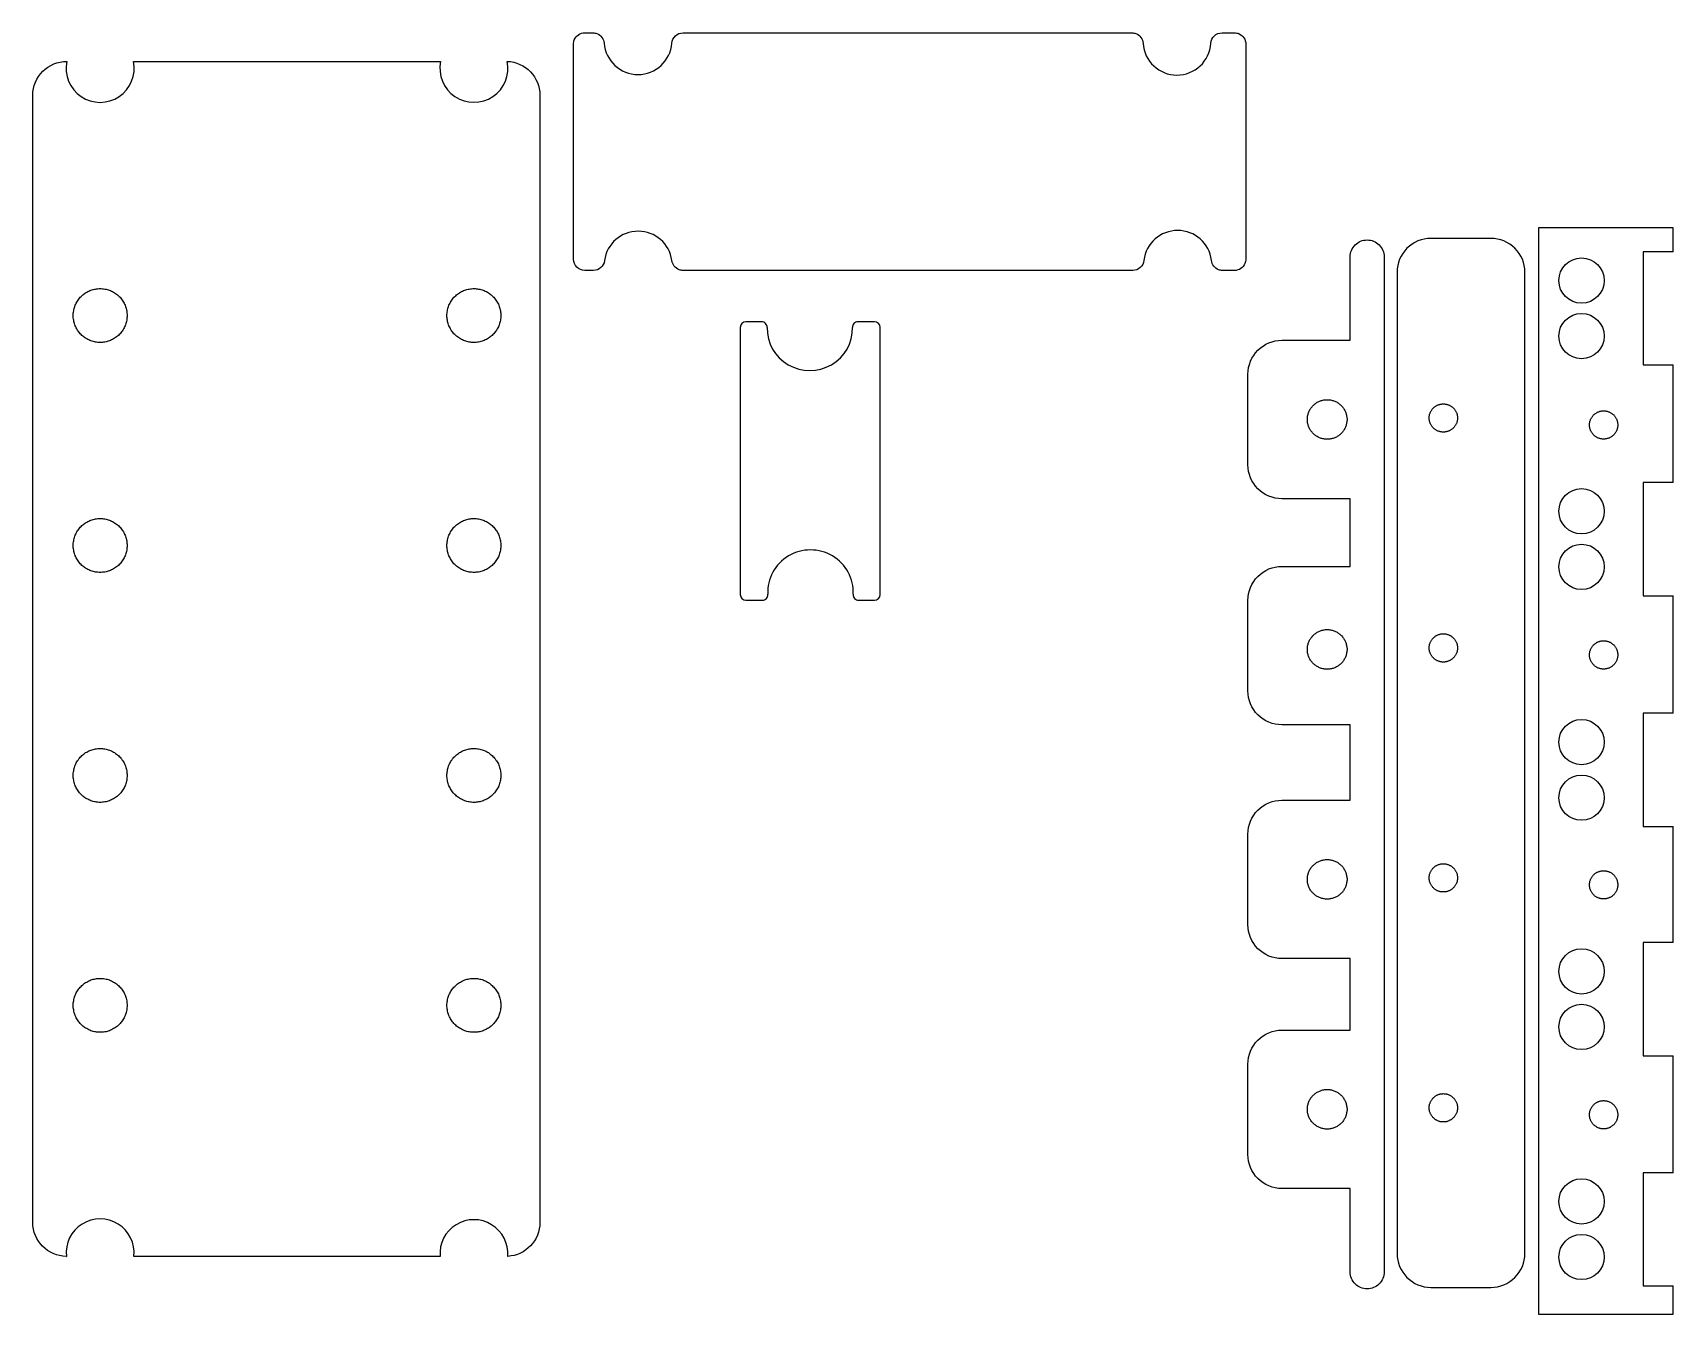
# Model space of a CAD drawing. Extents: x 126 to 271, y 47 to 160.
import ezdxf

# ---------------------------------------------------------------- set-up
doc = ezdxf.new("R2010")
doc.units = 0
doc.header["$MEASUREMENT"] = 0
doc.layers.get('0').update_dxf_attribs({"linetype": 'CONTINUOUS'})
for name, color, linetype in [('GREEN_FILTER', 7, 'CONTINUOUS'), ('LEFT_OLED_HOLDER', 7, 'CONTINUOUS'), ('RIGHT_OLED_HOLDER', 7, 'CONTINUOUS')]:
    doc.layers.add(name, color=color, linetype=linetype)

msp = doc.modelspace()

# ---------------------------------------------------------------- linework, layer by layer
at = {"color": 7, "linetype": 'CONTINUOUS'}
for p, q in [((190.43, 134.93), (189.06, 134.93)), ((200.41, 134.93), (198.96, 134.93)), ((188.56, 134.43), (188.56, 110.83)), ((200.91, 110.83), (200.91, 134.43)), ((268.34, 131.13), (270.98, 131.13)), ((270.98, 120.73), (270.98, 131.13)), ((189.06, 110.33), (190.5, 110.33)), ((199.02, 110.33), (200.41, 110.33)), ((268.34, 110.73), (270.98, 110.73)), ((270.98, 100.34), (270.98, 110.73)), ((268.34, 90.34), (270.98, 90.34)), ((270.98, 80.08), (270.98, 90.34)), ((268.34, 70.08), (270.98, 70.08)), ((270.98, 59.74), (270.98, 70.08)), ((268.34, 49.74), (270.98, 49.74))]:
    msp.add_line(p, q, dxfattribs=at)
for points in [[(173.82, 140.47), (173.82, 159.47, -0.098491), (173.89, 159.86, -0.303347), (174.82, 160.47), (175.53, 160.47, -0.093493), (175.89, 160.4, -0.287192), (176.53, 159.55, 0.923733), (182.51, 159.55, -0.391188), (183.5, 160.47), (223.14, 160.47, -0.094283), (223.51, 160.4, -0.289737), (224.14, 159.54, 0.935414), (230.13, 159.54, -0.394805), (231.12, 160.47), (232.22, 160.47, -0.098491), (232.6, 160.4, -0.303347), (233.22, 159.47), (233.22, 140.47, -0.098491), (233.14, 140.09, -0.303347), (232.22, 139.47), (231.17, 139.47, -0.091117), (230.82, 139.54, -0.279559), (230.18, 140.36, 0.889407), (224.22, 140.36, -0.380365), (223.23, 139.47), (183.5, 139.47, -0.090059), (183.15, 139.54, -0.276166), (182.51, 140.34, 0.874475), (176.56, 140.34, -0.375565), (175.57, 139.47), (174.82, 139.47, -0.414214)], [(245.44, 133.12), (245.44, 119.49), (245.44, 113.13), (245.44, 99.5), (245.44, 92.48), (245.44, 78.85), (245.44, 72.16), (245.44, 58.53), (245.44, 50.97, -0.414214), (243.94, 49.47, -0.414214), (242.44, 50.97), (242.44, 58.34), (236.41, 58.34, -0.414214), (233.41, 61.34), (233.41, 69.34, -0.414214), (236.41, 72.34), (242.44, 72.34), (242.44, 78.66), (236.41, 78.66, -0.414214), (233.41, 81.66), (233.41, 89.66, -0.414214), (236.41, 92.66), (242.44, 92.66), (242.44, 99.32), (236.41, 99.32, -0.414214), (233.41, 102.32), (233.41, 110.32, -0.414214), (236.41, 113.32), (242.44, 113.32), (242.44, 119.3), (236.41, 119.3, -0.414214), (233.41, 122.3), (233.41, 130.3, -0.414214), (236.41, 133.3), (242.44, 133.3), (242.44, 140.67, -0.414214), (243.94, 142.17, -0.414214), (245.44, 140.67)]]:
    msp.add_lwpolyline(points, format="xyb", close=True, dxfattribs=at)
for points in [[(270.98, 141.13), (270.98, 143.24), (259.08, 143.24), (259.08, 47.24)], [(270.98, 141.13), (268.34, 141.13), (268.34, 131.13)], [(270.98, 120.73), (268.34, 120.73), (268.34, 110.73)], [(270.98, 100.34), (268.34, 100.34), (268.34, 90.34)], [(270.98, 80.08), (268.34, 80.08), (268.34, 70.08)], [(270.98, 59.74), (268.34, 59.74), (268.34, 49.74)], [(259.08, 47.24), (270.98, 47.24), (270.98, 49.74)]]:
    msp.add_lwpolyline(points, dxfattribs=at)
for centre in [(262.88, 138.58), (262.88, 133.67), (262.88, 118.19), (262.88, 113.28), (262.88, 97.79), (262.88, 92.88), (262.88, 77.53), (262.88, 72.62), (262.88, 57.2), (262.88, 52.29)]:
    msp.add_circle(centre, 2, dxfattribs=at)
for centre, start, end in [((189.06, 134.43), 90, 180), ((190.43, 134.43), 358.6226, 90), ((198.96, 134.43), 90, 181.3774), ((200.41, 134.43), 0, 90), ((189.06, 110.83), 180, 270), ((190.5, 110.83), 270, 3.2423), ((199.02, 110.83), 176.7577, 270), ((200.41, 110.83), 270, 0)]:
    msp.add_arc(centre, 0.5, start, end, dxfattribs=at)
for centre, start_param, end_param in [((194.7, 134.33), 3.117974, 6.306804), ((194.76, 111.07), -0.055598, 3.197191)]:
    msp.add_ellipse(centre, major_axis=(3.77, 0), ratio=0.982456, start_param=start_param, end_param=end_param, dxfattribs=at)
at = {"layer": 'GREEN_FILTER', "linetype": 'CONTINUOUS'}
msp.add_line((129.02, 52.35), (129.05, 52.35), dxfattribs=at)
msp.add_lwpolyline([(129.02, 52.35, -0.411027), (126.05, 55.35), (126.05, 154.95, -0.414214), (129.05, 157.95), (129.06, 157.95, 1.231861), (134.94, 157.95), (162.08, 157.95, 1.231452), (167.96, 157.95, -0.403811), (170.85, 154.95), (170.85, 55.35, -0.398556), (168.01, 52.35, 1.083291), (162.03, 52.35), (134.98, 52.35, 1.111733)], format="xyb", close=True, dxfattribs=at)
for points in [[(129.62, 135.49), (129.62, 135.59), (129.63, 135.7), (129.64, 135.8), (129.66, 135.9), (129.68, 136), (129.7, 136.11), (129.73, 136.2), (129.76, 136.3), (129.8, 136.4), (129.84, 136.5), (129.89, 136.59), (129.94, 136.68), (129.99, 136.77), (130.05, 136.85), (130.11, 136.94), (130.18, 137.02), (130.24, 137.1), (130.32, 137.17), (130.39, 137.24), (130.47, 137.31), (130.55, 137.38), (130.63, 137.44), (130.72, 137.5), (130.81, 137.55), (130.9, 137.6), (130.99, 137.65), (131.09, 137.69), (131.19, 137.73), (131.28, 137.76), (131.38, 137.79), (131.49, 137.81), (131.59, 137.83), (131.69, 137.85), (131.79, 137.86), (131.9, 137.87), (132, 137.87), (132.1, 137.87), (132.21, 137.86), (132.31, 137.85), (132.41, 137.83), (132.52, 137.81), (132.62, 137.79), (132.72, 137.76), (132.82, 137.73), (132.91, 137.69), (133.01, 137.65), (133.1, 137.6), (133.19, 137.55), (133.28, 137.5), (133.37, 137.44), (133.45, 137.38), (133.53, 137.31), (133.61, 137.24), (133.68, 137.17), (133.76, 137.1), (133.82, 137.02), (133.89, 136.94), (133.95, 136.85), (134.01, 136.77), (134.06, 136.68), (134.11, 136.59), (134.16, 136.5), (134.2, 136.4), (134.24, 136.3), (134.27, 136.2), (134.3, 136.11), (134.33, 136), (134.35, 135.9), (134.36, 135.8), (134.37, 135.7), (134.38, 135.59), (134.38, 135.49), (134.38, 135.38), (134.37, 135.28), (134.36, 135.18), (134.35, 135.08), (134.33, 134.97), (134.3, 134.87), (134.27, 134.77), (134.24, 134.67), (134.2, 134.58), (134.16, 134.48), (134.11, 134.39), (134.06, 134.3), (134.01, 134.21), (133.95, 134.12), (133.89, 134.04), (133.82, 133.96), (133.76, 133.88), (133.68, 133.8), (133.61, 133.73), (133.53, 133.66), (133.45, 133.6), (133.37, 133.54), (133.28, 133.48), (133.19, 133.43), (133.1, 133.38), (133.01, 133.33), (132.91, 133.29), (132.82, 133.25), (132.72, 133.22), (132.62, 133.19), (132.52, 133.16), (132.41, 133.14), (132.31, 133.13), (132.21, 133.12), (132.1, 133.11), (132, 133.11), (131.9, 133.11), (131.79, 133.12), (131.69, 133.13), (131.59, 133.14), (131.49, 133.16), (131.38, 133.19), (131.28, 133.22), (131.19, 133.25), (131.09, 133.29), (130.99, 133.33), (130.9, 133.38), (130.81, 133.43), (130.72, 133.48), (130.63, 133.54), (130.55, 133.6), (130.47, 133.66), (130.39, 133.73), (130.32, 133.8), (130.24, 133.88), (130.18, 133.96), (130.11, 134.04), (130.05, 134.12), (129.99, 134.21), (129.94, 134.3), (129.89, 134.39), (129.84, 134.48), (129.8, 134.58), (129.76, 134.67), (129.73, 134.77), (129.7, 134.87), (129.68, 134.97), (129.66, 135.08), (129.64, 135.18), (129.63, 135.28), (129.62, 135.38), (129.62, 135.49)], [(162.64, 135.49), (162.64, 135.59), (162.65, 135.7), (162.66, 135.8), (162.68, 135.9), (162.7, 136), (162.72, 136.11), (162.75, 136.2), (162.78, 136.3), (162.82, 136.4), (162.86, 136.5), (162.91, 136.59), (162.96, 136.68), (163.01, 136.77), (163.07, 136.85), (163.13, 136.94), (163.2, 137.02), (163.26, 137.1), (163.34, 137.17), (163.41, 137.24), (163.49, 137.31), (163.57, 137.38), (163.65, 137.44), (163.74, 137.5), (163.83, 137.55), (163.92, 137.6), (164.01, 137.65), (164.11, 137.69), (164.21, 137.73), (164.3, 137.76), (164.4, 137.79), (164.51, 137.81), (164.61, 137.83), (164.71, 137.85), (164.81, 137.86), (164.92, 137.87), (165.02, 137.87), (165.12, 137.87), (165.23, 137.86), (165.33, 137.85), (165.43, 137.83), (165.54, 137.81), (165.64, 137.79), (165.74, 137.76), (165.84, 137.73), (165.93, 137.69), (166.03, 137.65), (166.12, 137.6), (166.21, 137.55), (166.3, 137.5), (166.39, 137.44), (166.47, 137.38), (166.55, 137.31), (166.63, 137.24), (166.7, 137.17), (166.78, 137.1), (166.84, 137.02), (166.91, 136.94), (166.97, 136.85), (167.03, 136.77), (167.08, 136.68), (167.13, 136.59), (167.18, 136.5), (167.22, 136.4), (167.26, 136.3), (167.29, 136.2), (167.32, 136.11), (167.35, 136), (167.37, 135.9), (167.38, 135.8), (167.39, 135.7), (167.4, 135.59), (167.4, 135.49), (167.4, 135.38), (167.39, 135.28), (167.38, 135.18), (167.37, 135.08), (167.35, 134.97), (167.32, 134.87), (167.29, 134.77), (167.26, 134.67), (167.22, 134.58), (167.18, 134.48), (167.13, 134.39), (167.08, 134.3), (167.03, 134.21), (166.97, 134.12), (166.91, 134.04), (166.84, 133.96), (166.78, 133.88), (166.7, 133.8), (166.63, 133.73), (166.55, 133.66), (166.47, 133.6), (166.39, 133.54), (166.3, 133.48), (166.21, 133.43), (166.12, 133.38), (166.03, 133.33), (165.93, 133.29), (165.84, 133.25), (165.74, 133.22), (165.64, 133.19), (165.54, 133.16), (165.43, 133.14), (165.33, 133.13), (165.23, 133.12), (165.12, 133.11), (165.02, 133.11), (164.92, 133.11), (164.81, 133.12), (164.71, 133.13), (164.61, 133.14), (164.51, 133.16), (164.4, 133.19), (164.3, 133.22), (164.21, 133.25), (164.11, 133.29), (164.01, 133.33), (163.92, 133.38), (163.83, 133.43), (163.74, 133.48), (163.65, 133.54), (163.57, 133.6), (163.49, 133.66), (163.41, 133.73), (163.34, 133.8), (163.26, 133.88), (163.2, 133.96), (163.13, 134.04), (163.07, 134.12), (163.01, 134.21), (162.96, 134.3), (162.91, 134.39), (162.86, 134.48), (162.82, 134.58), (162.78, 134.67), (162.75, 134.77), (162.72, 134.87), (162.7, 134.97), (162.68, 135.08), (162.66, 135.18), (162.65, 135.28), (162.64, 135.38), (162.64, 135.49)], [(129.62, 115.17), (129.62, 115.27), (129.63, 115.38), (129.64, 115.48), (129.66, 115.58), (129.68, 115.68), (129.7, 115.79), (129.73, 115.88), (129.76, 115.98), (129.8, 116.08), (129.84, 116.18), (129.89, 116.27), (129.94, 116.36), (129.99, 116.45), (130.05, 116.53), (130.11, 116.62), (130.18, 116.7), (130.24, 116.78), (130.32, 116.85), (130.39, 116.92), (130.47, 116.99), (130.55, 117.06), (130.63, 117.12), (130.72, 117.18), (130.81, 117.23), (130.9, 117.28), (130.99, 117.33), (131.09, 117.37), (131.19, 117.41), (131.28, 117.44), (131.38, 117.47), (131.49, 117.49), (131.59, 117.51), (131.69, 117.53), (131.79, 117.54), (131.9, 117.55), (132, 117.55), (132.1, 117.55), (132.21, 117.54), (132.31, 117.53), (132.41, 117.51), (132.52, 117.49), (132.62, 117.47), (132.72, 117.44), (132.82, 117.41), (132.91, 117.37), (133.01, 117.33), (133.1, 117.28), (133.19, 117.23), (133.28, 117.18), (133.37, 117.12), (133.45, 117.06), (133.53, 116.99), (133.61, 116.92), (133.68, 116.85), (133.76, 116.78), (133.82, 116.7), (133.89, 116.62), (133.95, 116.53), (134.01, 116.45), (134.06, 116.36), (134.11, 116.27), (134.16, 116.18), (134.2, 116.08), (134.24, 115.98), (134.27, 115.88), (134.3, 115.79), (134.33, 115.68), (134.35, 115.58), (134.36, 115.48), (134.37, 115.38), (134.38, 115.27), (134.38, 115.17), (134.38, 115.06), (134.37, 114.96), (134.36, 114.86), (134.35, 114.76), (134.33, 114.65), (134.3, 114.55), (134.27, 114.45), (134.24, 114.35), (134.2, 114.26), (134.16, 114.16), (134.11, 114.07), (134.06, 113.98), (134.01, 113.89), (133.95, 113.8), (133.89, 113.72), (133.82, 113.64), (133.76, 113.56), (133.68, 113.48), (133.61, 113.41), (133.53, 113.34), (133.45, 113.28), (133.37, 113.22), (133.28, 113.16), (133.19, 113.11), (133.1, 113.06), (133.01, 113.01), (132.91, 112.97), (132.82, 112.93), (132.72, 112.9), (132.62, 112.87), (132.52, 112.84), (132.41, 112.82), (132.31, 112.81), (132.21, 112.8), (132.1, 112.79), (132, 112.79), (131.9, 112.79), (131.79, 112.8), (131.69, 112.81), (131.59, 112.82), (131.49, 112.84), (131.38, 112.87), (131.28, 112.9), (131.19, 112.93), (131.09, 112.97), (130.99, 113.01), (130.9, 113.06), (130.81, 113.11), (130.72, 113.16), (130.63, 113.22), (130.55, 113.28), (130.47, 113.34), (130.39, 113.41), (130.32, 113.48), (130.24, 113.56), (130.18, 113.64), (130.11, 113.72), (130.05, 113.8), (129.99, 113.89), (129.94, 113.98), (129.89, 114.07), (129.84, 114.16), (129.8, 114.26), (129.76, 114.35), (129.73, 114.45), (129.7, 114.55), (129.68, 114.65), (129.66, 114.76), (129.64, 114.86), (129.63, 114.96), (129.62, 115.06), (129.62, 115.17)], [(162.64, 115.17), (162.64, 115.27), (162.65, 115.38), (162.66, 115.48), (162.68, 115.58), (162.7, 115.68), (162.72, 115.79), (162.75, 115.88), (162.78, 115.98), (162.82, 116.08), (162.86, 116.18), (162.91, 116.27), (162.96, 116.36), (163.01, 116.45), (163.07, 116.53), (163.13, 116.62), (163.2, 116.7), (163.26, 116.78), (163.34, 116.85), (163.41, 116.92), (163.49, 116.99), (163.57, 117.06), (163.65, 117.12), (163.74, 117.18), (163.83, 117.23), (163.92, 117.28), (164.01, 117.33), (164.11, 117.37), (164.21, 117.41), (164.3, 117.44), (164.4, 117.47), (164.51, 117.49), (164.61, 117.51), (164.71, 117.53), (164.81, 117.54), (164.92, 117.55), (165.02, 117.55), (165.12, 117.55), (165.23, 117.54), (165.33, 117.53), (165.43, 117.51), (165.54, 117.49), (165.64, 117.47), (165.74, 117.44), (165.84, 117.41), (165.93, 117.37), (166.03, 117.33), (166.12, 117.28), (166.21, 117.23), (166.3, 117.18), (166.39, 117.12), (166.47, 117.06), (166.55, 116.99), (166.63, 116.92), (166.7, 116.85), (166.78, 116.78), (166.84, 116.7), (166.91, 116.62), (166.97, 116.53), (167.03, 116.45), (167.08, 116.36), (167.13, 116.27), (167.18, 116.18), (167.22, 116.08), (167.26, 115.98), (167.29, 115.88), (167.32, 115.79), (167.35, 115.68), (167.37, 115.58), (167.38, 115.48), (167.39, 115.38), (167.4, 115.27), (167.4, 115.17), (167.4, 115.06), (167.39, 114.96), (167.38, 114.86), (167.37, 114.76), (167.35, 114.65), (167.32, 114.55), (167.29, 114.45), (167.26, 114.35), (167.22, 114.26), (167.18, 114.16), (167.13, 114.07), (167.08, 113.98), (167.03, 113.89), (166.97, 113.8), (166.91, 113.72), (166.84, 113.64), (166.78, 113.56), (166.7, 113.48), (166.63, 113.41), (166.55, 113.34), (166.47, 113.28), (166.39, 113.22), (166.3, 113.16), (166.21, 113.11), (166.12, 113.06), (166.03, 113.01), (165.93, 112.97), (165.84, 112.93), (165.74, 112.9), (165.64, 112.87), (165.54, 112.84), (165.43, 112.82), (165.33, 112.81), (165.23, 112.8), (165.12, 112.79), (165.02, 112.79), (164.92, 112.79), (164.81, 112.8), (164.71, 112.81), (164.61, 112.82), (164.51, 112.84), (164.4, 112.87), (164.3, 112.9), (164.21, 112.93), (164.11, 112.97), (164.01, 113.01), (163.92, 113.06), (163.83, 113.11), (163.74, 113.16), (163.65, 113.22), (163.57, 113.28), (163.49, 113.34), (163.41, 113.41), (163.34, 113.48), (163.26, 113.56), (163.2, 113.64), (163.13, 113.72), (163.07, 113.8), (163.01, 113.89), (162.96, 113.98), (162.91, 114.07), (162.86, 114.16), (162.82, 114.26), (162.78, 114.35), (162.75, 114.45), (162.72, 114.55), (162.7, 114.65), (162.68, 114.76), (162.66, 114.86), (162.65, 114.96), (162.64, 115.06), (162.64, 115.17)], [(129.62, 94.85), (129.62, 94.95), (129.63, 95.06), (129.64, 95.16), (129.66, 95.26), (129.68, 95.36), (129.7, 95.47), (129.73, 95.56), (129.76, 95.66), (129.8, 95.76), (129.84, 95.86), (129.89, 95.95), (129.94, 96.04), (129.99, 96.13), (130.05, 96.21), (130.11, 96.3), (130.18, 96.38), (130.24, 96.46), (130.32, 96.53), (130.39, 96.6), (130.47, 96.67), (130.55, 96.74), (130.63, 96.8), (130.72, 96.86), (130.81, 96.91), (130.9, 96.96), (130.99, 97.01), (131.09, 97.05), (131.19, 97.09), (131.28, 97.12), (131.38, 97.15), (131.49, 97.17), (131.59, 97.19), (131.69, 97.21), (131.79, 97.22), (131.9, 97.23), (132, 97.23), (132.1, 97.23), (132.21, 97.22), (132.31, 97.21), (132.41, 97.19), (132.52, 97.17), (132.62, 97.15), (132.72, 97.12), (132.82, 97.09), (132.91, 97.05), (133.01, 97.01), (133.1, 96.96), (133.19, 96.91), (133.28, 96.86), (133.37, 96.8), (133.45, 96.74), (133.53, 96.67), (133.61, 96.6), (133.68, 96.53), (133.76, 96.46), (133.82, 96.38), (133.89, 96.3), (133.95, 96.21), (134.01, 96.13), (134.06, 96.04), (134.11, 95.95), (134.16, 95.86), (134.2, 95.76), (134.24, 95.66), (134.27, 95.56), (134.3, 95.47), (134.33, 95.36), (134.35, 95.26), (134.36, 95.16), (134.37, 95.06), (134.38, 94.95), (134.38, 94.85), (134.38, 94.74), (134.37, 94.64), (134.36, 94.54), (134.35, 94.44), (134.33, 94.33), (134.3, 94.23), (134.27, 94.13), (134.24, 94.03), (134.2, 93.94), (134.16, 93.84), (134.11, 93.75), (134.06, 93.66), (134.01, 93.57), (133.95, 93.48), (133.89, 93.4), (133.82, 93.32), (133.76, 93.24), (133.68, 93.16), (133.61, 93.09), (133.53, 93.02), (133.45, 92.96), (133.37, 92.9), (133.28, 92.84), (133.19, 92.79), (133.1, 92.74), (133.01, 92.69), (132.91, 92.65), (132.82, 92.61), (132.72, 92.58), (132.62, 92.55), (132.52, 92.52), (132.41, 92.5), (132.31, 92.49), (132.21, 92.48), (132.1, 92.47), (132, 92.47), (131.9, 92.47), (131.79, 92.48), (131.69, 92.49), (131.59, 92.5), (131.49, 92.52), (131.38, 92.55), (131.28, 92.58), (131.19, 92.61), (131.09, 92.65), (130.99, 92.69), (130.9, 92.74), (130.81, 92.79), (130.72, 92.84), (130.63, 92.9), (130.55, 92.96), (130.47, 93.02), (130.39, 93.09), (130.32, 93.16), (130.24, 93.24), (130.18, 93.32), (130.11, 93.4), (130.05, 93.48), (129.99, 93.57), (129.94, 93.66), (129.89, 93.75), (129.84, 93.84), (129.8, 93.94), (129.76, 94.03), (129.73, 94.13), (129.7, 94.23), (129.68, 94.33), (129.66, 94.44), (129.64, 94.54), (129.63, 94.64), (129.62, 94.74), (129.62, 94.85)], [(162.64, 94.85), (162.64, 94.95), (162.65, 95.06), (162.66, 95.16), (162.68, 95.26), (162.7, 95.36), (162.72, 95.47), (162.75, 95.56), (162.78, 95.66), (162.82, 95.76), (162.86, 95.86), (162.91, 95.95), (162.96, 96.04), (163.01, 96.13), (163.07, 96.21), (163.13, 96.3), (163.2, 96.38), (163.26, 96.46), (163.34, 96.53), (163.41, 96.6), (163.49, 96.67), (163.57, 96.74), (163.65, 96.8), (163.74, 96.86), (163.83, 96.91), (163.92, 96.96), (164.01, 97.01), (164.11, 97.05), (164.21, 97.09), (164.3, 97.12), (164.4, 97.15), (164.51, 97.17), (164.61, 97.19), (164.71, 97.21), (164.81, 97.22), (164.92, 97.23), (165.02, 97.23), (165.12, 97.23), (165.23, 97.22), (165.33, 97.21), (165.43, 97.19), (165.54, 97.17), (165.64, 97.15), (165.74, 97.12), (165.84, 97.09), (165.93, 97.05), (166.03, 97.01), (166.12, 96.96), (166.21, 96.91), (166.3, 96.86), (166.39, 96.8), (166.47, 96.74), (166.55, 96.67), (166.63, 96.6), (166.7, 96.53), (166.78, 96.46), (166.84, 96.38), (166.91, 96.3), (166.97, 96.21), (167.03, 96.13), (167.08, 96.04), (167.13, 95.95), (167.18, 95.86), (167.22, 95.76), (167.26, 95.66), (167.29, 95.56), (167.32, 95.47), (167.35, 95.36), (167.37, 95.26), (167.38, 95.16), (167.39, 95.06), (167.4, 94.95), (167.4, 94.85), (167.4, 94.74), (167.39, 94.64), (167.38, 94.54), (167.37, 94.44), (167.35, 94.33), (167.32, 94.23), (167.29, 94.13), (167.26, 94.03), (167.22, 93.94), (167.18, 93.84), (167.13, 93.75), (167.08, 93.66), (167.03, 93.57), (166.97, 93.48), (166.91, 93.4), (166.84, 93.32), (166.78, 93.24), (166.7, 93.16), (166.63, 93.09), (166.55, 93.02), (166.47, 92.96), (166.39, 92.9), (166.3, 92.84), (166.21, 92.79), (166.12, 92.74), (166.03, 92.69), (165.93, 92.65), (165.84, 92.61), (165.74, 92.58), (165.64, 92.55), (165.54, 92.52), (165.43, 92.5), (165.33, 92.49), (165.23, 92.48), (165.12, 92.47), (165.02, 92.47), (164.92, 92.47), (164.81, 92.48), (164.71, 92.49), (164.61, 92.5), (164.51, 92.52), (164.4, 92.55), (164.3, 92.58), (164.21, 92.61), (164.11, 92.65), (164.01, 92.69), (163.92, 92.74), (163.83, 92.79), (163.74, 92.84), (163.65, 92.9), (163.57, 92.96), (163.49, 93.02), (163.41, 93.09), (163.34, 93.16), (163.26, 93.24), (163.2, 93.32), (163.13, 93.4), (163.07, 93.48), (163.01, 93.57), (162.96, 93.66), (162.91, 93.75), (162.86, 93.84), (162.82, 93.94), (162.78, 94.03), (162.75, 94.13), (162.72, 94.23), (162.7, 94.33), (162.68, 94.44), (162.66, 94.54), (162.65, 94.64), (162.64, 94.74), (162.64, 94.85)], [(129.62, 74.53), (129.62, 74.63), (129.63, 74.74), (129.64, 74.84), (129.66, 74.94), (129.68, 75.04), (129.7, 75.15), (129.73, 75.24), (129.76, 75.34), (129.8, 75.44), (129.84, 75.54), (129.89, 75.63), (129.94, 75.72), (129.99, 75.81), (130.05, 75.89), (130.11, 75.98), (130.18, 76.06), (130.24, 76.14), (130.32, 76.21), (130.39, 76.28), (130.47, 76.35), (130.55, 76.42), (130.63, 76.48), (130.72, 76.54), (130.81, 76.59), (130.9, 76.64), (130.99, 76.69), (131.09, 76.73), (131.19, 76.77), (131.28, 76.8), (131.38, 76.83), (131.49, 76.85), (131.59, 76.87), (131.69, 76.89), (131.79, 76.9), (131.9, 76.91), (132, 76.91), (132.1, 76.91), (132.21, 76.9), (132.31, 76.89), (132.41, 76.87), (132.52, 76.85), (132.62, 76.83), (132.72, 76.8), (132.82, 76.77), (132.91, 76.73), (133.01, 76.69), (133.1, 76.64), (133.19, 76.59), (133.28, 76.54), (133.37, 76.48), (133.45, 76.42), (133.53, 76.35), (133.61, 76.28), (133.68, 76.21), (133.76, 76.14), (133.82, 76.06), (133.89, 75.98), (133.95, 75.89), (134.01, 75.81), (134.06, 75.72), (134.11, 75.63), (134.16, 75.54), (134.2, 75.44), (134.24, 75.34), (134.27, 75.24), (134.3, 75.15), (134.33, 75.04), (134.35, 74.94), (134.36, 74.84), (134.37, 74.74), (134.38, 74.63), (134.38, 74.53), (134.38, 74.42), (134.37, 74.32), (134.36, 74.22), (134.35, 74.12), (134.33, 74.01), (134.3, 73.91), (134.27, 73.81), (134.24, 73.71), (134.2, 73.62), (134.16, 73.52), (134.11, 73.43), (134.06, 73.34), (134.01, 73.25), (133.95, 73.16), (133.89, 73.08), (133.82, 73), (133.76, 72.92), (133.68, 72.84), (133.61, 72.77), (133.53, 72.7), (133.45, 72.64), (133.37, 72.58), (133.28, 72.52), (133.19, 72.47), (133.1, 72.42), (133.01, 72.37), (132.91, 72.33), (132.82, 72.29), (132.72, 72.26), (132.62, 72.23), (132.52, 72.2), (132.41, 72.18), (132.31, 72.17), (132.21, 72.16), (132.1, 72.15), (132, 72.15), (131.9, 72.15), (131.79, 72.16), (131.69, 72.17), (131.59, 72.18), (131.49, 72.2), (131.38, 72.23), (131.28, 72.26), (131.19, 72.29), (131.09, 72.33), (130.99, 72.37), (130.9, 72.42), (130.81, 72.47), (130.72, 72.52), (130.63, 72.58), (130.55, 72.64), (130.47, 72.7), (130.39, 72.77), (130.32, 72.84), (130.24, 72.92), (130.18, 73), (130.11, 73.08), (130.05, 73.16), (129.99, 73.25), (129.94, 73.34), (129.89, 73.43), (129.84, 73.52), (129.8, 73.62), (129.76, 73.71), (129.73, 73.81), (129.7, 73.91), (129.68, 74.01), (129.66, 74.12), (129.64, 74.22), (129.63, 74.32), (129.62, 74.42), (129.62, 74.53)], [(162.64, 74.53), (162.64, 74.63), (162.65, 74.74), (162.66, 74.84), (162.68, 74.94), (162.7, 75.04), (162.72, 75.15), (162.75, 75.24), (162.78, 75.34), (162.82, 75.44), (162.86, 75.54), (162.91, 75.63), (162.96, 75.72), (163.01, 75.81), (163.07, 75.89), (163.13, 75.98), (163.2, 76.06), (163.26, 76.14), (163.34, 76.21), (163.41, 76.28), (163.49, 76.35), (163.57, 76.42), (163.65, 76.48), (163.74, 76.54), (163.83, 76.59), (163.92, 76.64), (164.01, 76.69), (164.11, 76.73), (164.21, 76.77), (164.3, 76.8), (164.4, 76.83), (164.51, 76.85), (164.61, 76.87), (164.71, 76.89), (164.81, 76.9), (164.92, 76.91), (165.02, 76.91), (165.12, 76.91), (165.23, 76.9), (165.33, 76.89), (165.43, 76.87), (165.54, 76.85), (165.64, 76.83), (165.74, 76.8), (165.84, 76.77), (165.93, 76.73), (166.03, 76.69), (166.12, 76.64), (166.21, 76.59), (166.3, 76.54), (166.39, 76.48), (166.47, 76.42), (166.55, 76.35), (166.63, 76.28), (166.7, 76.21), (166.78, 76.14), (166.84, 76.06), (166.91, 75.98), (166.97, 75.89), (167.03, 75.81), (167.08, 75.72), (167.13, 75.63), (167.18, 75.54), (167.22, 75.44), (167.26, 75.34), (167.29, 75.24), (167.32, 75.15), (167.35, 75.04), (167.37, 74.94), (167.38, 74.84), (167.39, 74.74), (167.4, 74.63), (167.4, 74.53), (167.4, 74.42), (167.39, 74.32), (167.38, 74.22), (167.37, 74.12), (167.35, 74.01), (167.32, 73.91), (167.29, 73.81), (167.26, 73.71), (167.22, 73.62), (167.18, 73.52), (167.13, 73.43), (167.08, 73.34), (167.03, 73.25), (166.97, 73.16), (166.91, 73.08), (166.84, 73), (166.78, 72.92), (166.7, 72.84), (166.63, 72.77), (166.55, 72.7), (166.47, 72.64), (166.39, 72.58), (166.3, 72.52), (166.21, 72.47), (166.12, 72.42), (166.03, 72.37), (165.93, 72.33), (165.84, 72.29), (165.74, 72.26), (165.64, 72.23), (165.54, 72.2), (165.43, 72.18), (165.33, 72.17), (165.23, 72.16), (165.12, 72.15), (165.02, 72.15), (164.92, 72.15), (164.81, 72.16), (164.71, 72.17), (164.61, 72.18), (164.51, 72.2), (164.4, 72.23), (164.3, 72.26), (164.21, 72.29), (164.11, 72.33), (164.01, 72.37), (163.92, 72.42), (163.83, 72.47), (163.74, 72.52), (163.65, 72.58), (163.57, 72.64), (163.49, 72.7), (163.41, 72.77), (163.34, 72.84), (163.26, 72.92), (163.2, 73), (163.13, 73.08), (163.07, 73.16), (163.01, 73.25), (162.96, 73.34), (162.91, 73.43), (162.86, 73.52), (162.82, 73.62), (162.78, 73.71), (162.75, 73.81), (162.72, 73.91), (162.7, 74.01), (162.68, 74.12), (162.66, 74.22), (162.65, 74.32), (162.64, 74.42), (162.64, 74.53)]]:
    msp.add_lwpolyline(points, dxfattribs=at)
at = {"layer": 'LEFT_OLED_HOLDER', "linetype": 'CONTINUOUS'}
msp.add_lwpolyline([(249.58, 49.61), (254.88, 49.61, 0.414214), (257.88, 52.61), (257.88, 139.31, 0.414214), (254.88, 142.31), (249.58, 142.31, 0.414214), (246.58, 139.31), (246.58, 52.61, 0.414214)], format="xyb", close=True, dxfattribs=at)
for points in [[(249.42, 126.44), (249.42, 126.49), (249.43, 126.54), (249.43, 126.6), (249.44, 126.65), (249.45, 126.71), (249.46, 126.76), (249.48, 126.81), (249.5, 126.86), (249.52, 126.91), (249.54, 126.96), (249.56, 127.01), (249.59, 127.06), (249.62, 127.11), (249.65, 127.15), (249.68, 127.2), (249.71, 127.24), (249.75, 127.28), (249.79, 127.32), (249.83, 127.36), (249.87, 127.39), (249.91, 127.43), (249.95, 127.46), (250, 127.49), (250.05, 127.52), (250.09, 127.54), (250.14, 127.57), (250.19, 127.59), (250.24, 127.61), (250.29, 127.63), (250.35, 127.64), (250.4, 127.66), (250.45, 127.67), (250.51, 127.67), (250.56, 127.68), (250.62, 127.68), (250.67, 127.69), (250.73, 127.68), (250.78, 127.68), (250.83, 127.67), (250.89, 127.67), (250.94, 127.66), (250.99, 127.64), (251.05, 127.63), (251.1, 127.61), (251.15, 127.59), (251.2, 127.57), (251.25, 127.54), (251.3, 127.52), (251.34, 127.49), (251.39, 127.46), (251.43, 127.43), (251.47, 127.39), (251.52, 127.36), (251.55, 127.32), (251.59, 127.28), (251.63, 127.24), (251.66, 127.2), (251.69, 127.15), (251.72, 127.11), (251.75, 127.06), (251.78, 127.01), (251.8, 126.96), (251.83, 126.91), (251.85, 126.86), (251.86, 126.81), (251.88, 126.76), (251.89, 126.71), (251.9, 126.65), (251.91, 126.6), (251.92, 126.54), (251.92, 126.49), (251.92, 126.44), (251.92, 126.38), (251.92, 126.33), (251.91, 126.27), (251.9, 126.22), (251.89, 126.16), (251.88, 126.11), (251.86, 126.06), (251.85, 126.01), (251.83, 125.96), (251.8, 125.91), (251.78, 125.86), (251.75, 125.81), (251.72, 125.76), (251.69, 125.72), (251.66, 125.67), (251.63, 125.63), (251.59, 125.59), (251.55, 125.55), (251.52, 125.51), (251.47, 125.48), (251.43, 125.44), (251.39, 125.41), (251.34, 125.38), (251.3, 125.35), (251.25, 125.33), (251.2, 125.3), (251.15, 125.28), (251.1, 125.26), (251.05, 125.24), (250.99, 125.23), (250.94, 125.21), (250.89, 125.2), (250.83, 125.2), (250.78, 125.19), (250.73, 125.19), (250.67, 125.19), (250.62, 125.19), (250.56, 125.19), (250.51, 125.2), (250.45, 125.2), (250.4, 125.21), (250.35, 125.23), (250.29, 125.24), (250.24, 125.26), (250.19, 125.28), (250.14, 125.3), (250.09, 125.33), (250.05, 125.35), (250, 125.38), (249.95, 125.41), (249.91, 125.44), (249.87, 125.48), (249.83, 125.51), (249.79, 125.55), (249.75, 125.59), (249.71, 125.63), (249.68, 125.67), (249.65, 125.72), (249.62, 125.76), (249.59, 125.81), (249.56, 125.86), (249.54, 125.91), (249.52, 125.96), (249.5, 126.01), (249.48, 126.06), (249.46, 126.11), (249.45, 126.16), (249.44, 126.22), (249.43, 126.27), (249.43, 126.33), (249.42, 126.38), (249.42, 126.44)], [(263.58, 125.82), (263.58, 125.87), (263.59, 125.93), (263.59, 125.98), (263.6, 126.04), (263.61, 126.09), (263.62, 126.14), (263.64, 126.2), (263.66, 126.25), (263.68, 126.3), (263.7, 126.35), (263.72, 126.4), (263.75, 126.44), (263.78, 126.49), (263.81, 126.54), (263.84, 126.58), (263.87, 126.62), (263.91, 126.66), (263.95, 126.7), (263.99, 126.74), (264.03, 126.78), (264.07, 126.81), (264.11, 126.84), (264.16, 126.87), (264.21, 126.9), (264.25, 126.93), (264.3, 126.95), (264.35, 126.97), (264.4, 126.99), (264.46, 127.01), (264.51, 127.03), (264.56, 127.04), (264.61, 127.05), (264.67, 127.06), (264.72, 127.06), (264.78, 127.07), (264.83, 127.07), (264.89, 127.07), (264.94, 127.06), (264.99, 127.06), (265.05, 127.05), (265.1, 127.04), (265.15, 127.03), (265.21, 127.01), (265.26, 126.99), (265.31, 126.97), (265.36, 126.95), (265.41, 126.93), (265.46, 126.9), (265.5, 126.87), (265.55, 126.84), (265.59, 126.81), (265.63, 126.78), (265.68, 126.74), (265.72, 126.7), (265.75, 126.66), (265.79, 126.62), (265.82, 126.58), (265.86, 126.54), (265.89, 126.49), (265.91, 126.44), (265.94, 126.4), (265.96, 126.35), (265.99, 126.3), (266.01, 126.25), (266.02, 126.2), (266.04, 126.14), (266.05, 126.09), (266.06, 126.04), (266.07, 125.98), (266.08, 125.93), (266.08, 125.87), (266.08, 125.82), (266.08, 125.76), (266.08, 125.71), (266.07, 125.66), (266.06, 125.6), (266.05, 125.55), (266.04, 125.5), (266.02, 125.44), (266.01, 125.39), (265.99, 125.34), (265.96, 125.29), (265.94, 125.24), (265.91, 125.19), (265.89, 125.15), (265.86, 125.1), (265.82, 125.06), (265.79, 125.02), (265.75, 124.97), (265.72, 124.94), (265.68, 124.9), (265.63, 124.86), (265.59, 124.83), (265.55, 124.8), (265.5, 124.77), (265.46, 124.74), (265.41, 124.71), (265.36, 124.69), (265.31, 124.66), (265.26, 124.64), (265.21, 124.63), (265.15, 124.61), (265.1, 124.6), (265.05, 124.59), (264.99, 124.58), (264.94, 124.57), (264.89, 124.57), (264.83, 124.57), (264.78, 124.57), (264.72, 124.57), (264.67, 124.58), (264.61, 124.59), (264.56, 124.6), (264.51, 124.61), (264.46, 124.63), (264.4, 124.64), (264.35, 124.66), (264.3, 124.69), (264.25, 124.71), (264.21, 124.74), (264.16, 124.77), (264.11, 124.8), (264.07, 124.83), (264.03, 124.86), (263.99, 124.9), (263.95, 124.94), (263.91, 124.97), (263.87, 125.02), (263.84, 125.06), (263.81, 125.1), (263.78, 125.15), (263.75, 125.19), (263.72, 125.24), (263.7, 125.29), (263.68, 125.34), (263.66, 125.39), (263.64, 125.44), (263.62, 125.5), (263.61, 125.55), (263.6, 125.6), (263.59, 125.66), (263.59, 125.71), (263.58, 125.76), (263.58, 125.82)], [(249.42, 106.12), (249.42, 106.17), (249.43, 106.22), (249.43, 106.28), (249.44, 106.33), (249.45, 106.39), (249.46, 106.44), (249.48, 106.49), (249.5, 106.54), (249.52, 106.59), (249.54, 106.64), (249.56, 106.69), (249.59, 106.74), (249.62, 106.79), (249.65, 106.83), (249.68, 106.88), (249.71, 106.92), (249.75, 106.96), (249.79, 107), (249.83, 107.04), (249.87, 107.07), (249.91, 107.11), (249.95, 107.14), (250, 107.17), (250.05, 107.2), (250.09, 107.22), (250.14, 107.25), (250.19, 107.27), (250.24, 107.29), (250.29, 107.31), (250.35, 107.32), (250.4, 107.34), (250.45, 107.35), (250.51, 107.35), (250.56, 107.36), (250.62, 107.36), (250.67, 107.37), (250.73, 107.36), (250.78, 107.36), (250.83, 107.35), (250.89, 107.35), (250.94, 107.34), (250.99, 107.32), (251.05, 107.31), (251.1, 107.29), (251.15, 107.27), (251.2, 107.25), (251.25, 107.22), (251.3, 107.2), (251.34, 107.17), (251.39, 107.14), (251.43, 107.11), (251.47, 107.07), (251.52, 107.04), (251.55, 107), (251.59, 106.96), (251.63, 106.92), (251.66, 106.88), (251.69, 106.83), (251.72, 106.79), (251.75, 106.74), (251.78, 106.69), (251.8, 106.64), (251.83, 106.59), (251.85, 106.54), (251.86, 106.49), (251.88, 106.44), (251.89, 106.39), (251.9, 106.33), (251.91, 106.28), (251.92, 106.22), (251.92, 106.17), (251.92, 106.12), (251.92, 106.06), (251.92, 106.01), (251.91, 105.95), (251.9, 105.9), (251.89, 105.84), (251.88, 105.79), (251.86, 105.74), (251.85, 105.69), (251.83, 105.64), (251.8, 105.59), (251.78, 105.54), (251.75, 105.49), (251.72, 105.44), (251.69, 105.4), (251.66, 105.35), (251.63, 105.31), (251.59, 105.27), (251.55, 105.23), (251.52, 105.19), (251.47, 105.16), (251.43, 105.12), (251.39, 105.09), (251.34, 105.06), (251.3, 105.03), (251.25, 105.01), (251.2, 104.98), (251.15, 104.96), (251.1, 104.94), (251.05, 104.92), (250.99, 104.91), (250.94, 104.89), (250.89, 104.88), (250.83, 104.88), (250.78, 104.87), (250.73, 104.87), (250.67, 104.87), (250.62, 104.87), (250.56, 104.87), (250.51, 104.88), (250.45, 104.88), (250.4, 104.89), (250.35, 104.91), (250.29, 104.92), (250.24, 104.94), (250.19, 104.96), (250.14, 104.98), (250.09, 105.01), (250.05, 105.03), (250, 105.06), (249.95, 105.09), (249.91, 105.12), (249.87, 105.16), (249.83, 105.19), (249.79, 105.23), (249.75, 105.27), (249.71, 105.31), (249.68, 105.35), (249.65, 105.4), (249.62, 105.44), (249.59, 105.49), (249.56, 105.54), (249.54, 105.59), (249.52, 105.64), (249.5, 105.69), (249.48, 105.74), (249.46, 105.79), (249.45, 105.84), (249.44, 105.9), (249.43, 105.95), (249.43, 106.01), (249.42, 106.06), (249.42, 106.12)], [(263.58, 105.5), (263.58, 105.55), (263.59, 105.61), (263.59, 105.66), (263.6, 105.72), (263.61, 105.77), (263.62, 105.82), (263.64, 105.88), (263.66, 105.93), (263.68, 105.98), (263.7, 106.03), (263.72, 106.08), (263.75, 106.12), (263.78, 106.17), (263.81, 106.22), (263.84, 106.26), (263.87, 106.3), (263.91, 106.34), (263.95, 106.38), (263.99, 106.42), (264.03, 106.46), (264.07, 106.49), (264.11, 106.52), (264.16, 106.55), (264.21, 106.58), (264.25, 106.61), (264.3, 106.63), (264.35, 106.65), (264.4, 106.67), (264.46, 106.69), (264.51, 106.71), (264.56, 106.72), (264.61, 106.73), (264.67, 106.74), (264.72, 106.74), (264.78, 106.75), (264.83, 106.75), (264.89, 106.75), (264.94, 106.74), (264.99, 106.74), (265.05, 106.73), (265.1, 106.72), (265.15, 106.71), (265.21, 106.69), (265.26, 106.67), (265.31, 106.65), (265.36, 106.63), (265.41, 106.61), (265.46, 106.58), (265.5, 106.55), (265.55, 106.52), (265.59, 106.49), (265.63, 106.46), (265.68, 106.42), (265.72, 106.38), (265.75, 106.34), (265.79, 106.3), (265.82, 106.26), (265.86, 106.22), (265.89, 106.17), (265.91, 106.12), (265.94, 106.08), (265.96, 106.03), (265.99, 105.98), (266.01, 105.93), (266.02, 105.88), (266.04, 105.82), (266.05, 105.77), (266.06, 105.72), (266.07, 105.66), (266.08, 105.61), (266.08, 105.55), (266.08, 105.5), (266.08, 105.44), (266.08, 105.39), (266.07, 105.34), (266.06, 105.28), (266.05, 105.23), (266.04, 105.18), (266.02, 105.12), (266.01, 105.07), (265.99, 105.02), (265.96, 104.97), (265.94, 104.92), (265.91, 104.87), (265.89, 104.83), (265.86, 104.78), (265.82, 104.74), (265.79, 104.7), (265.75, 104.65), (265.72, 104.62), (265.68, 104.58), (265.63, 104.54), (265.59, 104.51), (265.55, 104.48), (265.5, 104.45), (265.46, 104.42), (265.41, 104.39), (265.36, 104.37), (265.31, 104.34), (265.26, 104.32), (265.21, 104.31), (265.15, 104.29), (265.1, 104.28), (265.05, 104.27), (264.99, 104.26), (264.94, 104.25), (264.89, 104.25), (264.83, 104.25), (264.78, 104.25), (264.72, 104.25), (264.67, 104.26), (264.61, 104.27), (264.56, 104.28), (264.51, 104.29), (264.46, 104.31), (264.4, 104.32), (264.35, 104.34), (264.3, 104.37), (264.25, 104.39), (264.21, 104.42), (264.16, 104.45), (264.11, 104.48), (264.07, 104.51), (264.03, 104.54), (263.99, 104.58), (263.95, 104.62), (263.91, 104.65), (263.87, 104.7), (263.84, 104.74), (263.81, 104.78), (263.78, 104.83), (263.75, 104.87), (263.72, 104.92), (263.7, 104.97), (263.68, 105.02), (263.66, 105.07), (263.64, 105.12), (263.62, 105.18), (263.61, 105.23), (263.6, 105.28), (263.59, 105.34), (263.59, 105.39), (263.58, 105.44), (263.58, 105.5)], [(249.42, 85.8), (249.42, 85.85), (249.43, 85.9), (249.43, 85.96), (249.44, 86.01), (249.45, 86.07), (249.46, 86.12), (249.48, 86.17), (249.5, 86.22), (249.52, 86.27), (249.54, 86.32), (249.56, 86.37), (249.59, 86.42), (249.62, 86.47), (249.65, 86.51), (249.68, 86.56), (249.71, 86.6), (249.75, 86.64), (249.79, 86.68), (249.83, 86.72), (249.87, 86.75), (249.91, 86.79), (249.95, 86.82), (250, 86.85), (250.05, 86.88), (250.09, 86.9), (250.14, 86.93), (250.19, 86.95), (250.24, 86.97), (250.29, 86.99), (250.35, 87), (250.4, 87.02), (250.45, 87.03), (250.51, 87.03), (250.56, 87.04), (250.62, 87.04), (250.67, 87.05), (250.73, 87.04), (250.78, 87.04), (250.83, 87.03), (250.89, 87.03), (250.94, 87.02), (250.99, 87), (251.05, 86.99), (251.1, 86.97), (251.15, 86.95), (251.2, 86.93), (251.25, 86.9), (251.3, 86.88), (251.34, 86.85), (251.39, 86.82), (251.43, 86.79), (251.47, 86.75), (251.52, 86.72), (251.55, 86.68), (251.59, 86.64), (251.63, 86.6), (251.66, 86.56), (251.69, 86.51), (251.72, 86.47), (251.75, 86.42), (251.78, 86.37), (251.8, 86.32), (251.83, 86.27), (251.85, 86.22), (251.86, 86.17), (251.88, 86.12), (251.89, 86.07), (251.9, 86.01), (251.91, 85.96), (251.92, 85.9), (251.92, 85.85), (251.92, 85.8), (251.92, 85.74), (251.92, 85.69), (251.91, 85.63), (251.9, 85.58), (251.89, 85.52), (251.88, 85.47), (251.86, 85.42), (251.85, 85.37), (251.83, 85.32), (251.8, 85.27), (251.78, 85.22), (251.75, 85.17), (251.72, 85.12), (251.69, 85.08), (251.66, 85.03), (251.63, 84.99), (251.59, 84.95), (251.55, 84.91), (251.52, 84.87), (251.47, 84.84), (251.43, 84.8), (251.39, 84.77), (251.34, 84.74), (251.3, 84.71), (251.25, 84.69), (251.2, 84.66), (251.15, 84.64), (251.1, 84.62), (251.05, 84.6), (250.99, 84.59), (250.94, 84.57), (250.89, 84.56), (250.83, 84.56), (250.78, 84.55), (250.73, 84.55), (250.67, 84.55), (250.62, 84.55), (250.56, 84.55), (250.51, 84.56), (250.45, 84.56), (250.4, 84.57), (250.35, 84.59), (250.29, 84.6), (250.24, 84.62), (250.19, 84.64), (250.14, 84.66), (250.09, 84.69), (250.05, 84.71), (250, 84.74), (249.95, 84.77), (249.91, 84.8), (249.87, 84.84), (249.83, 84.87), (249.79, 84.91), (249.75, 84.95), (249.71, 84.99), (249.68, 85.03), (249.65, 85.08), (249.62, 85.12), (249.59, 85.17), (249.56, 85.22), (249.54, 85.27), (249.52, 85.32), (249.5, 85.37), (249.48, 85.42), (249.46, 85.47), (249.45, 85.52), (249.44, 85.58), (249.43, 85.63), (249.43, 85.69), (249.42, 85.74), (249.42, 85.8)], [(263.58, 85.18), (263.58, 85.23), (263.59, 85.29), (263.59, 85.34), (263.6, 85.4), (263.61, 85.45), (263.62, 85.5), (263.64, 85.56), (263.66, 85.61), (263.68, 85.66), (263.7, 85.71), (263.72, 85.76), (263.75, 85.8), (263.78, 85.85), (263.81, 85.9), (263.84, 85.94), (263.87, 85.98), (263.91, 86.02), (263.95, 86.06), (263.99, 86.1), (264.03, 86.14), (264.07, 86.17), (264.11, 86.2), (264.16, 86.23), (264.21, 86.26), (264.25, 86.29), (264.3, 86.31), (264.35, 86.33), (264.4, 86.35), (264.46, 86.37), (264.51, 86.39), (264.56, 86.4), (264.61, 86.41), (264.67, 86.42), (264.72, 86.42), (264.78, 86.43), (264.83, 86.43), (264.89, 86.43), (264.94, 86.42), (264.99, 86.42), (265.05, 86.41), (265.1, 86.4), (265.15, 86.39), (265.21, 86.37), (265.26, 86.35), (265.31, 86.33), (265.36, 86.31), (265.41, 86.29), (265.46, 86.26), (265.5, 86.23), (265.55, 86.2), (265.59, 86.17), (265.63, 86.14), (265.68, 86.1), (265.72, 86.06), (265.75, 86.02), (265.79, 85.98), (265.82, 85.94), (265.86, 85.9), (265.89, 85.85), (265.91, 85.8), (265.94, 85.76), (265.96, 85.71), (265.99, 85.66), (266.01, 85.61), (266.02, 85.56), (266.04, 85.5), (266.05, 85.45), (266.06, 85.4), (266.07, 85.34), (266.08, 85.29), (266.08, 85.23), (266.08, 85.18), (266.08, 85.12), (266.08, 85.07), (266.07, 85.02), (266.06, 84.96), (266.05, 84.91), (266.04, 84.86), (266.02, 84.8), (266.01, 84.75), (265.99, 84.7), (265.96, 84.65), (265.94, 84.6), (265.91, 84.55), (265.89, 84.51), (265.86, 84.46), (265.82, 84.42), (265.79, 84.38), (265.75, 84.33), (265.72, 84.3), (265.68, 84.26), (265.63, 84.22), (265.59, 84.19), (265.55, 84.16), (265.5, 84.13), (265.46, 84.1), (265.41, 84.07), (265.36, 84.05), (265.31, 84.02), (265.26, 84), (265.21, 83.99), (265.15, 83.97), (265.1, 83.96), (265.05, 83.95), (264.99, 83.94), (264.94, 83.93), (264.89, 83.93), (264.83, 83.93), (264.78, 83.93), (264.72, 83.93), (264.67, 83.94), (264.61, 83.95), (264.56, 83.96), (264.51, 83.97), (264.46, 83.99), (264.4, 84), (264.35, 84.02), (264.3, 84.05), (264.25, 84.07), (264.21, 84.1), (264.16, 84.13), (264.11, 84.16), (264.07, 84.19), (264.03, 84.22), (263.99, 84.26), (263.95, 84.3), (263.91, 84.33), (263.87, 84.38), (263.84, 84.42), (263.81, 84.46), (263.78, 84.51), (263.75, 84.55), (263.72, 84.6), (263.7, 84.65), (263.68, 84.7), (263.66, 84.75), (263.64, 84.8), (263.62, 84.86), (263.61, 84.91), (263.6, 84.96), (263.59, 85.02), (263.59, 85.07), (263.58, 85.12), (263.58, 85.18)], [(249.42, 65.48), (249.42, 65.53), (249.43, 65.58), (249.43, 65.64), (249.44, 65.69), (249.45, 65.75), (249.46, 65.8), (249.48, 65.85), (249.5, 65.9), (249.52, 65.95), (249.54, 66), (249.56, 66.05), (249.59, 66.1), (249.62, 66.15), (249.65, 66.19), (249.68, 66.24), (249.71, 66.28), (249.75, 66.32), (249.79, 66.36), (249.83, 66.4), (249.87, 66.43), (249.91, 66.47), (249.95, 66.5), (250, 66.53), (250.05, 66.56), (250.09, 66.58), (250.14, 66.61), (250.19, 66.63), (250.24, 66.65), (250.29, 66.67), (250.35, 66.68), (250.4, 66.7), (250.45, 66.71), (250.51, 66.71), (250.56, 66.72), (250.62, 66.72), (250.67, 66.73), (250.73, 66.72), (250.78, 66.72), (250.83, 66.71), (250.89, 66.71), (250.94, 66.7), (250.99, 66.68), (251.05, 66.67), (251.1, 66.65), (251.15, 66.63), (251.2, 66.61), (251.25, 66.58), (251.3, 66.56), (251.34, 66.53), (251.39, 66.5), (251.43, 66.47), (251.47, 66.43), (251.52, 66.4), (251.55, 66.36), (251.59, 66.32), (251.63, 66.28), (251.66, 66.24), (251.69, 66.19), (251.72, 66.15), (251.75, 66.1), (251.78, 66.05), (251.8, 66), (251.83, 65.95), (251.85, 65.9), (251.86, 65.85), (251.88, 65.8), (251.89, 65.75), (251.9, 65.69), (251.91, 65.64), (251.92, 65.58), (251.92, 65.53), (251.92, 65.48), (251.92, 65.42), (251.92, 65.37), (251.91, 65.31), (251.9, 65.26), (251.89, 65.2), (251.88, 65.15), (251.86, 65.1), (251.85, 65.05), (251.83, 65), (251.8, 64.95), (251.78, 64.9), (251.75, 64.85), (251.72, 64.8), (251.69, 64.76), (251.66, 64.71), (251.63, 64.67), (251.59, 64.63), (251.55, 64.59), (251.52, 64.55), (251.47, 64.52), (251.43, 64.48), (251.39, 64.45), (251.34, 64.42), (251.3, 64.39), (251.25, 64.37), (251.2, 64.34), (251.15, 64.32), (251.1, 64.3), (251.05, 64.28), (250.99, 64.27), (250.94, 64.25), (250.89, 64.24), (250.83, 64.24), (250.78, 64.23), (250.73, 64.23), (250.67, 64.23), (250.62, 64.23), (250.56, 64.23), (250.51, 64.24), (250.45, 64.24), (250.4, 64.25), (250.35, 64.27), (250.29, 64.28), (250.24, 64.3), (250.19, 64.32), (250.14, 64.34), (250.09, 64.37), (250.05, 64.39), (250, 64.42), (249.95, 64.45), (249.91, 64.48), (249.87, 64.52), (249.83, 64.55), (249.79, 64.59), (249.75, 64.63), (249.71, 64.67), (249.68, 64.71), (249.65, 64.76), (249.62, 64.8), (249.59, 64.85), (249.56, 64.9), (249.54, 64.95), (249.52, 65), (249.5, 65.05), (249.48, 65.1), (249.46, 65.15), (249.45, 65.2), (249.44, 65.26), (249.43, 65.31), (249.43, 65.37), (249.42, 65.42), (249.42, 65.48)], [(263.58, 64.86), (263.58, 64.91), (263.59, 64.97), (263.59, 65.02), (263.6, 65.08), (263.61, 65.13), (263.62, 65.18), (263.64, 65.24), (263.66, 65.29), (263.68, 65.34), (263.7, 65.39), (263.72, 65.44), (263.75, 65.48), (263.78, 65.53), (263.81, 65.58), (263.84, 65.62), (263.87, 65.66), (263.91, 65.7), (263.95, 65.74), (263.99, 65.78), (264.03, 65.82), (264.07, 65.85), (264.11, 65.88), (264.16, 65.91), (264.21, 65.94), (264.25, 65.97), (264.3, 65.99), (264.35, 66.01), (264.4, 66.03), (264.46, 66.05), (264.51, 66.07), (264.56, 66.08), (264.61, 66.09), (264.67, 66.1), (264.72, 66.1), (264.78, 66.11), (264.83, 66.11), (264.89, 66.11), (264.94, 66.1), (264.99, 66.1), (265.05, 66.09), (265.1, 66.08), (265.15, 66.07), (265.21, 66.05), (265.26, 66.03), (265.31, 66.01), (265.36, 65.99), (265.41, 65.97), (265.46, 65.94), (265.5, 65.91), (265.55, 65.88), (265.59, 65.85), (265.63, 65.82), (265.68, 65.78), (265.72, 65.74), (265.75, 65.7), (265.79, 65.66), (265.82, 65.62), (265.86, 65.58), (265.89, 65.53), (265.91, 65.48), (265.94, 65.44), (265.96, 65.39), (265.99, 65.34), (266.01, 65.29), (266.02, 65.24), (266.04, 65.18), (266.05, 65.13), (266.06, 65.08), (266.07, 65.02), (266.08, 64.97), (266.08, 64.91), (266.08, 64.86), (266.08, 64.8), (266.08, 64.75), (266.07, 64.7), (266.06, 64.64), (266.05, 64.59), (266.04, 64.54), (266.02, 64.48), (266.01, 64.43), (265.99, 64.38), (265.96, 64.33), (265.94, 64.28), (265.91, 64.23), (265.89, 64.19), (265.86, 64.14), (265.82, 64.1), (265.79, 64.06), (265.75, 64.01), (265.72, 63.98), (265.68, 63.94), (265.63, 63.9), (265.59, 63.87), (265.55, 63.84), (265.5, 63.81), (265.46, 63.78), (265.41, 63.75), (265.36, 63.73), (265.31, 63.7), (265.26, 63.68), (265.21, 63.67), (265.15, 63.65), (265.1, 63.64), (265.05, 63.63), (264.99, 63.62), (264.94, 63.61), (264.89, 63.61), (264.83, 63.61), (264.78, 63.61), (264.72, 63.61), (264.67, 63.62), (264.61, 63.63), (264.56, 63.64), (264.51, 63.65), (264.46, 63.67), (264.4, 63.68), (264.35, 63.7), (264.3, 63.73), (264.25, 63.75), (264.21, 63.78), (264.16, 63.81), (264.11, 63.84), (264.07, 63.87), (264.03, 63.9), (263.99, 63.94), (263.95, 63.98), (263.91, 64.01), (263.87, 64.06), (263.84, 64.1), (263.81, 64.14), (263.78, 64.19), (263.75, 64.23), (263.72, 64.28), (263.7, 64.33), (263.68, 64.38), (263.66, 64.43), (263.64, 64.48), (263.62, 64.54), (263.61, 64.59), (263.6, 64.64), (263.59, 64.7), (263.59, 64.75), (263.58, 64.8), (263.58, 64.86)]]:
    msp.add_lwpolyline(points, dxfattribs=at)
at = {"layer": 'RIGHT_OLED_HOLDER', "linetype": 'CONTINUOUS'}
for points in [[(238.66, 126.3), (238.66, 126.38), (238.66, 126.46), (238.67, 126.53), (238.68, 126.61), (238.7, 126.68), (238.72, 126.76), (238.74, 126.83), (238.76, 126.9), (238.79, 126.97), (238.82, 127.04), (238.86, 127.11), (238.89, 127.18), (238.93, 127.24), (238.97, 127.31), (239.02, 127.37), (239.07, 127.43), (239.12, 127.49), (239.17, 127.54), (239.23, 127.59), (239.28, 127.64), (239.34, 127.69), (239.4, 127.74), (239.47, 127.78), (239.53, 127.82), (239.6, 127.86), (239.67, 127.89), (239.74, 127.92), (239.81, 127.95), (239.88, 127.97), (239.95, 127.99), (240.03, 128.01), (240.1, 128.03), (240.18, 128.04), (240.26, 128.05), (240.33, 128.05), (240.41, 128.05), (240.48, 128.05), (240.56, 128.05), (240.64, 128.04), (240.71, 128.03), (240.79, 128.01), (240.86, 127.99), (240.93, 127.97), (241.01, 127.95), (241.08, 127.92), (241.15, 127.89), (241.22, 127.86), (241.28, 127.82), (241.35, 127.78), (241.41, 127.74), (241.47, 127.69), (241.53, 127.64), (241.59, 127.59), (241.65, 127.54), (241.7, 127.49), (241.75, 127.43), (241.8, 127.37), (241.84, 127.31), (241.88, 127.24), (241.92, 127.18), (241.96, 127.11), (241.99, 127.04), (242.02, 126.97), (242.05, 126.9), (242.08, 126.83), (242.1, 126.76), (242.12, 126.68), (242.13, 126.61), (242.14, 126.53), (242.15, 126.46), (242.16, 126.38), (242.16, 126.3), (242.16, 126.23), (242.15, 126.15), (242.14, 126.08), (242.13, 126), (242.12, 125.92), (242.1, 125.85), (242.08, 125.78), (242.05, 125.71), (242.02, 125.63), (241.99, 125.56), (241.96, 125.5), (241.92, 125.43), (241.88, 125.36), (241.84, 125.3), (241.8, 125.24), (241.75, 125.18), (241.7, 125.12), (241.65, 125.07), (241.59, 125.01), (241.53, 124.96), (241.47, 124.92), (241.41, 124.87), (241.35, 124.83), (241.28, 124.79), (241.22, 124.75), (241.15, 124.72), (241.08, 124.69), (241.01, 124.66), (240.93, 124.63), (240.86, 124.61), (240.79, 124.6), (240.71, 124.58), (240.64, 124.57), (240.56, 124.56), (240.48, 124.56), (240.41, 124.55), (240.33, 124.56), (240.26, 124.56), (240.18, 124.57), (240.1, 124.58), (240.03, 124.6), (239.95, 124.61), (239.88, 124.63), (239.81, 124.66), (239.74, 124.69), (239.67, 124.72), (239.6, 124.75), (239.53, 124.79), (239.47, 124.83), (239.4, 124.87), (239.34, 124.92), (239.28, 124.96), (239.23, 125.01), (239.17, 125.07), (239.12, 125.12), (239.07, 125.18), (239.02, 125.24), (238.97, 125.3), (238.93, 125.36), (238.89, 125.43), (238.86, 125.5), (238.82, 125.56), (238.79, 125.63), (238.76, 125.71), (238.74, 125.78), (238.72, 125.85), (238.7, 125.92), (238.68, 126), (238.67, 126.08), (238.66, 126.15), (238.66, 126.23), (238.66, 126.3)], [(238.66, 105.98), (238.66, 106.06), (238.66, 106.14), (238.67, 106.21), (238.68, 106.29), (238.7, 106.36), (238.72, 106.44), (238.74, 106.51), (238.76, 106.58), (238.79, 106.65), (238.82, 106.72), (238.86, 106.79), (238.89, 106.86), (238.93, 106.92), (238.97, 106.99), (239.02, 107.05), (239.07, 107.11), (239.12, 107.17), (239.17, 107.22), (239.23, 107.27), (239.28, 107.32), (239.34, 107.37), (239.4, 107.42), (239.47, 107.46), (239.53, 107.5), (239.6, 107.54), (239.67, 107.57), (239.74, 107.6), (239.81, 107.63), (239.88, 107.65), (239.95, 107.67), (240.03, 107.69), (240.1, 107.71), (240.18, 107.72), (240.26, 107.73), (240.33, 107.73), (240.41, 107.73), (240.48, 107.73), (240.56, 107.73), (240.64, 107.72), (240.71, 107.71), (240.79, 107.69), (240.86, 107.67), (240.93, 107.65), (241.01, 107.63), (241.08, 107.6), (241.15, 107.57), (241.22, 107.54), (241.28, 107.5), (241.35, 107.46), (241.41, 107.42), (241.47, 107.37), (241.53, 107.32), (241.59, 107.27), (241.65, 107.22), (241.7, 107.17), (241.75, 107.11), (241.8, 107.05), (241.84, 106.99), (241.88, 106.92), (241.92, 106.86), (241.96, 106.79), (241.99, 106.72), (242.02, 106.65), (242.05, 106.58), (242.08, 106.51), (242.1, 106.44), (242.12, 106.36), (242.13, 106.29), (242.14, 106.21), (242.15, 106.14), (242.16, 106.06), (242.16, 105.98), (242.16, 105.91), (242.15, 105.83), (242.14, 105.76), (242.13, 105.68), (242.12, 105.6), (242.1, 105.53), (242.08, 105.46), (242.05, 105.39), (242.02, 105.31), (241.99, 105.24), (241.96, 105.18), (241.92, 105.11), (241.88, 105.04), (241.84, 104.98), (241.8, 104.92), (241.75, 104.86), (241.7, 104.8), (241.65, 104.75), (241.59, 104.69), (241.53, 104.64), (241.47, 104.6), (241.41, 104.55), (241.35, 104.51), (241.28, 104.47), (241.22, 104.43), (241.15, 104.4), (241.08, 104.37), (241.01, 104.34), (240.93, 104.31), (240.86, 104.29), (240.79, 104.28), (240.71, 104.26), (240.64, 104.25), (240.56, 104.24), (240.48, 104.24), (240.41, 104.23), (240.33, 104.24), (240.26, 104.24), (240.18, 104.25), (240.1, 104.26), (240.03, 104.28), (239.95, 104.29), (239.88, 104.31), (239.81, 104.34), (239.74, 104.37), (239.67, 104.4), (239.6, 104.43), (239.53, 104.47), (239.47, 104.51), (239.4, 104.55), (239.34, 104.6), (239.28, 104.64), (239.23, 104.69), (239.17, 104.75), (239.12, 104.8), (239.07, 104.86), (239.02, 104.92), (238.97, 104.98), (238.93, 105.04), (238.89, 105.11), (238.86, 105.18), (238.82, 105.24), (238.79, 105.31), (238.76, 105.39), (238.74, 105.46), (238.72, 105.53), (238.7, 105.6), (238.68, 105.68), (238.67, 105.76), (238.66, 105.83), (238.66, 105.91), (238.66, 105.98)], [(238.66, 85.66), (238.66, 85.74), (238.66, 85.82), (238.67, 85.89), (238.68, 85.97), (238.7, 86.04), (238.72, 86.12), (238.74, 86.19), (238.76, 86.26), (238.79, 86.33), (238.82, 86.4), (238.86, 86.47), (238.89, 86.54), (238.93, 86.6), (238.97, 86.67), (239.02, 86.73), (239.07, 86.79), (239.12, 86.85), (239.17, 86.9), (239.23, 86.95), (239.28, 87), (239.34, 87.05), (239.4, 87.1), (239.47, 87.14), (239.53, 87.18), (239.6, 87.22), (239.67, 87.25), (239.74, 87.28), (239.81, 87.31), (239.88, 87.33), (239.95, 87.35), (240.03, 87.37), (240.1, 87.39), (240.18, 87.4), (240.26, 87.41), (240.33, 87.41), (240.41, 87.41), (240.48, 87.41), (240.56, 87.41), (240.64, 87.4), (240.71, 87.39), (240.79, 87.37), (240.86, 87.35), (240.93, 87.33), (241.01, 87.31), (241.08, 87.28), (241.15, 87.25), (241.22, 87.22), (241.28, 87.18), (241.35, 87.14), (241.41, 87.1), (241.47, 87.05), (241.53, 87), (241.59, 86.95), (241.65, 86.9), (241.7, 86.85), (241.75, 86.79), (241.8, 86.73), (241.84, 86.67), (241.88, 86.6), (241.92, 86.54), (241.96, 86.47), (241.99, 86.4), (242.02, 86.33), (242.05, 86.26), (242.08, 86.19), (242.1, 86.12), (242.12, 86.04), (242.13, 85.97), (242.14, 85.89), (242.15, 85.82), (242.16, 85.74), (242.16, 85.66), (242.16, 85.59), (242.15, 85.51), (242.14, 85.44), (242.13, 85.36), (242.12, 85.28), (242.1, 85.21), (242.08, 85.14), (242.05, 85.07), (242.02, 84.99), (241.99, 84.92), (241.96, 84.86), (241.92, 84.79), (241.88, 84.72), (241.84, 84.66), (241.8, 84.6), (241.75, 84.54), (241.7, 84.48), (241.65, 84.43), (241.59, 84.37), (241.53, 84.32), (241.47, 84.28), (241.41, 84.23), (241.35, 84.19), (241.28, 84.15), (241.22, 84.11), (241.15, 84.08), (241.08, 84.05), (241.01, 84.02), (240.93, 83.99), (240.86, 83.97), (240.79, 83.96), (240.71, 83.94), (240.64, 83.93), (240.56, 83.92), (240.48, 83.92), (240.41, 83.91), (240.33, 83.92), (240.26, 83.92), (240.18, 83.93), (240.1, 83.94), (240.03, 83.96), (239.95, 83.97), (239.88, 83.99), (239.81, 84.02), (239.74, 84.05), (239.67, 84.08), (239.6, 84.11), (239.53, 84.15), (239.47, 84.19), (239.4, 84.23), (239.34, 84.28), (239.28, 84.32), (239.23, 84.37), (239.17, 84.43), (239.12, 84.48), (239.07, 84.54), (239.02, 84.6), (238.97, 84.66), (238.93, 84.72), (238.89, 84.79), (238.86, 84.86), (238.82, 84.92), (238.79, 84.99), (238.76, 85.07), (238.74, 85.14), (238.72, 85.21), (238.7, 85.28), (238.68, 85.36), (238.67, 85.44), (238.66, 85.51), (238.66, 85.59), (238.66, 85.66)], [(238.66, 65.34), (238.66, 65.42), (238.66, 65.5), (238.67, 65.57), (238.68, 65.65), (238.7, 65.72), (238.72, 65.8), (238.74, 65.87), (238.76, 65.94), (238.79, 66.01), (238.82, 66.08), (238.86, 66.15), (238.89, 66.22), (238.93, 66.28), (238.97, 66.35), (239.02, 66.41), (239.07, 66.47), (239.12, 66.53), (239.17, 66.58), (239.23, 66.63), (239.28, 66.68), (239.34, 66.73), (239.4, 66.78), (239.47, 66.82), (239.53, 66.86), (239.6, 66.9), (239.67, 66.93), (239.74, 66.96), (239.81, 66.99), (239.88, 67.01), (239.95, 67.03), (240.03, 67.05), (240.1, 67.07), (240.18, 67.08), (240.26, 67.09), (240.33, 67.09), (240.41, 67.09), (240.48, 67.09), (240.56, 67.09), (240.64, 67.08), (240.71, 67.07), (240.79, 67.05), (240.86, 67.03), (240.93, 67.01), (241.01, 66.99), (241.08, 66.96), (241.15, 66.93), (241.22, 66.9), (241.28, 66.86), (241.35, 66.82), (241.41, 66.78), (241.47, 66.73), (241.53, 66.68), (241.59, 66.63), (241.65, 66.58), (241.7, 66.53), (241.75, 66.47), (241.8, 66.41), (241.84, 66.35), (241.88, 66.28), (241.92, 66.22), (241.96, 66.15), (241.99, 66.08), (242.02, 66.01), (242.05, 65.94), (242.08, 65.87), (242.1, 65.8), (242.12, 65.72), (242.13, 65.65), (242.14, 65.57), (242.15, 65.5), (242.16, 65.42), (242.16, 65.34), (242.16, 65.27), (242.15, 65.19), (242.14, 65.12), (242.13, 65.04), (242.12, 64.96), (242.1, 64.89), (242.08, 64.82), (242.05, 64.75), (242.02, 64.67), (241.99, 64.6), (241.96, 64.54), (241.92, 64.47), (241.88, 64.4), (241.84, 64.34), (241.8, 64.28), (241.75, 64.22), (241.7, 64.16), (241.65, 64.11), (241.59, 64.05), (241.53, 64), (241.47, 63.96), (241.41, 63.91), (241.35, 63.87), (241.28, 63.83), (241.22, 63.79), (241.15, 63.76), (241.08, 63.73), (241.01, 63.7), (240.93, 63.67), (240.86, 63.65), (240.79, 63.64), (240.71, 63.62), (240.64, 63.61), (240.56, 63.6), (240.48, 63.6), (240.41, 63.59), (240.33, 63.6), (240.26, 63.6), (240.18, 63.61), (240.1, 63.62), (240.03, 63.64), (239.95, 63.65), (239.88, 63.67), (239.81, 63.7), (239.74, 63.73), (239.67, 63.76), (239.6, 63.79), (239.53, 63.83), (239.47, 63.87), (239.4, 63.91), (239.34, 63.96), (239.28, 64), (239.23, 64.05), (239.17, 64.11), (239.12, 64.16), (239.07, 64.22), (239.02, 64.28), (238.97, 64.34), (238.93, 64.4), (238.89, 64.47), (238.86, 64.54), (238.82, 64.6), (238.79, 64.67), (238.76, 64.75), (238.74, 64.82), (238.72, 64.89), (238.7, 64.96), (238.68, 65.04), (238.67, 65.12), (238.66, 65.19), (238.66, 65.27), (238.66, 65.34)]]:
    msp.add_lwpolyline(points, dxfattribs=at)

doc.saveas('drawing.dxf')
